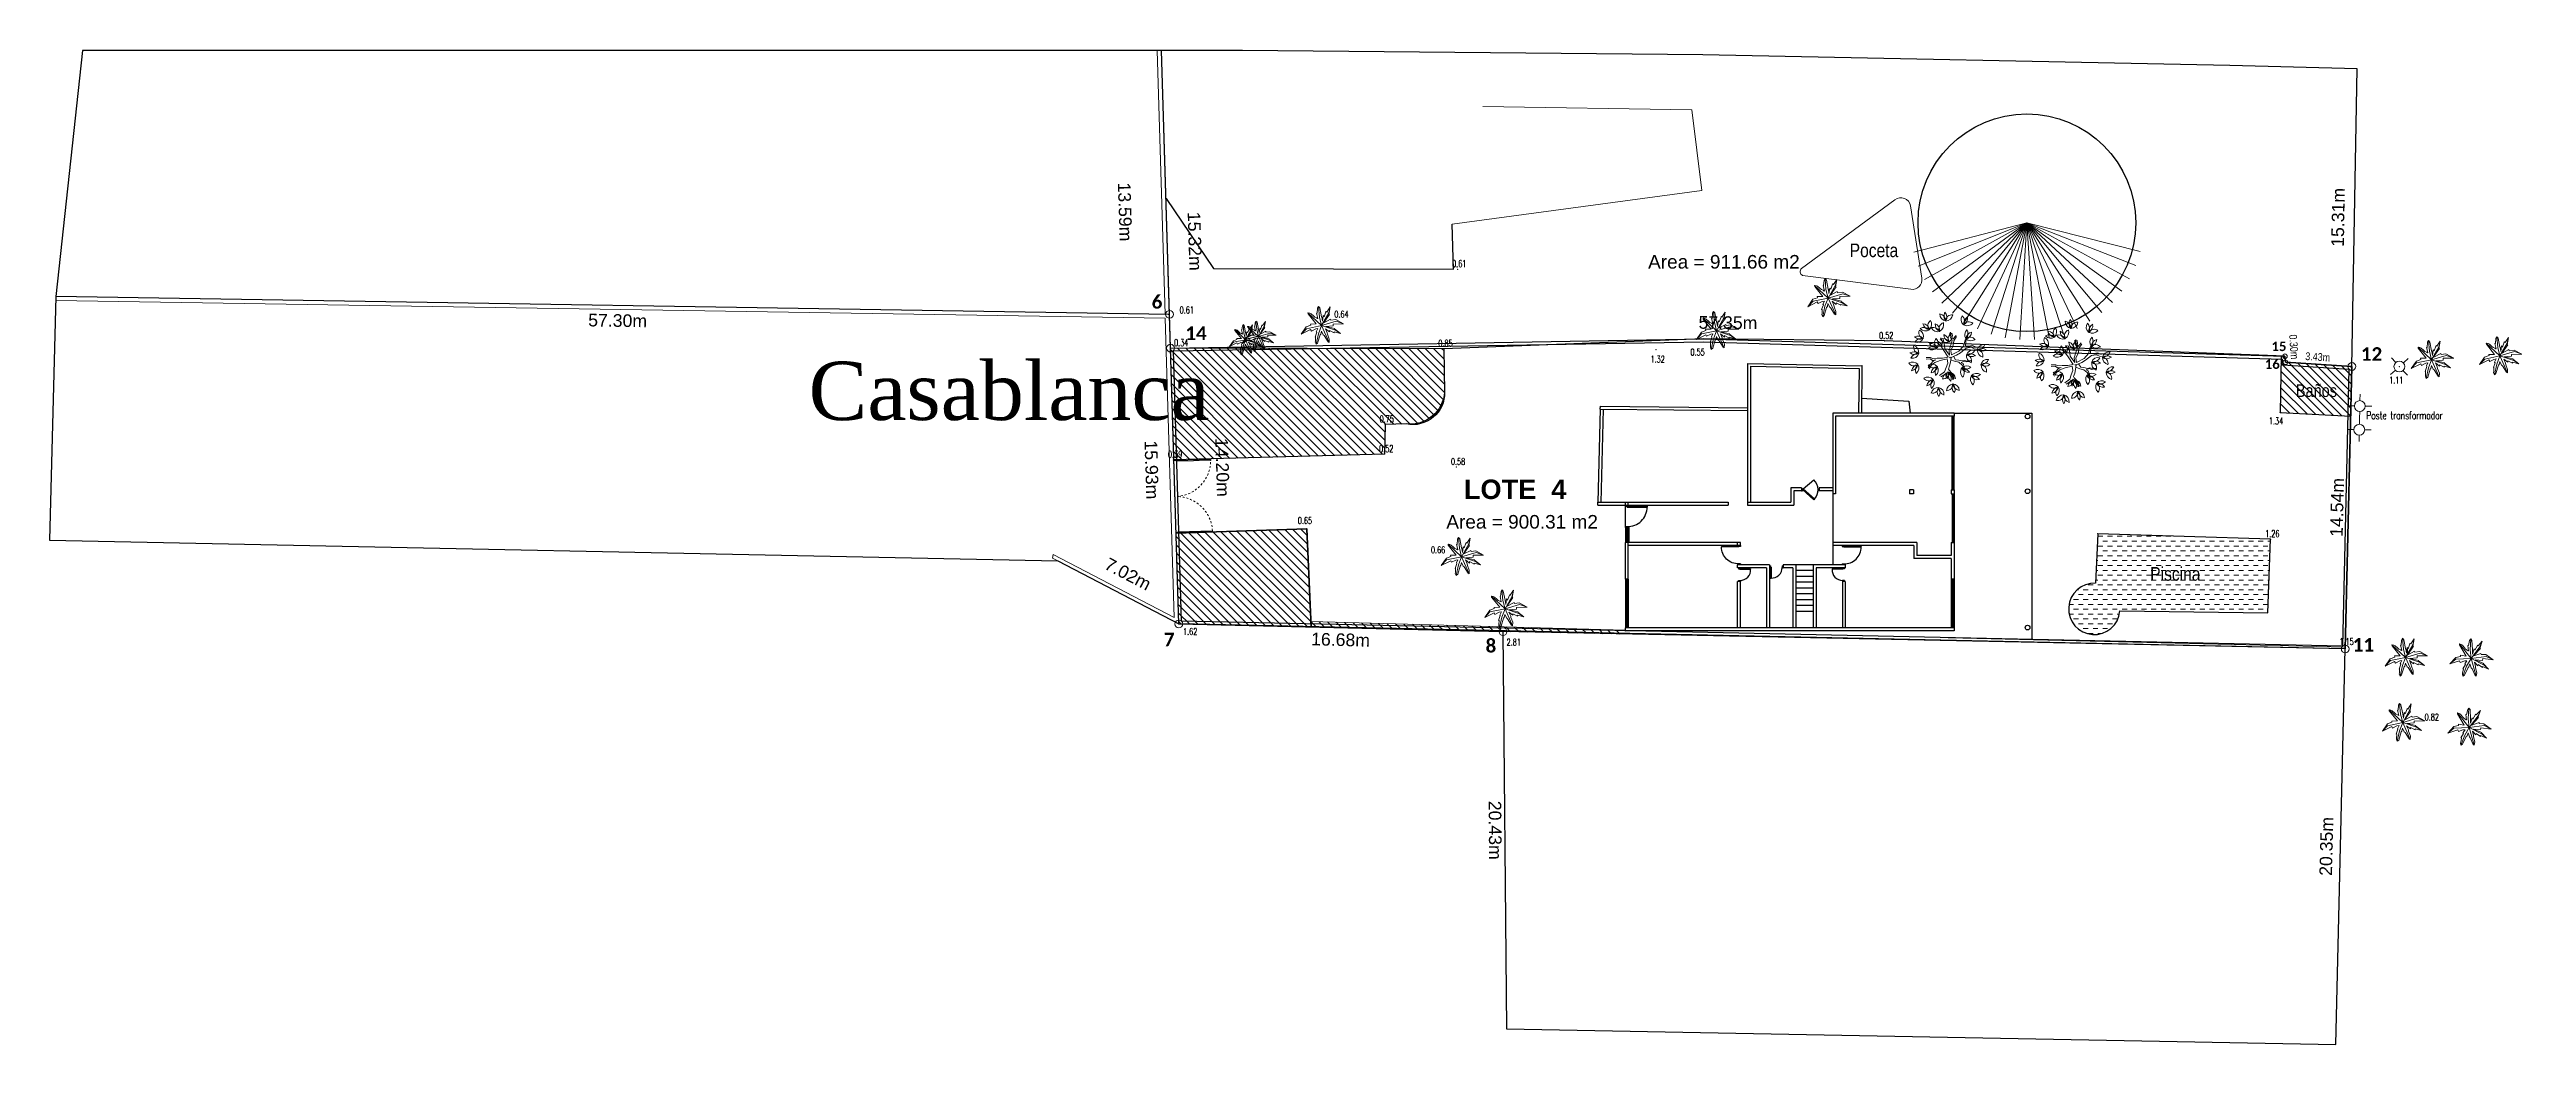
# Model space of a CAD drawing. Header units: millimetres. Extents: x 2366 to 2652, y 1504 to 1714.
# Drawn here: x 2366.4 to 2493.8, y 1662.6 to 1713.8 of the extents above; entities that cross this region are included whole.
import ezdxf
from ezdxf.enums import TextEntityAlignment as Align

# ---------------------------------------------------------------- set-up
doc = ezdxf.new("R2010")
doc.units = ezdxf.units.MM
doc.header["$LTSCALE"] = 0.02
doc.linetypes.add('DOTW3', pattern=[0.0625, 0, -0.0625])
doc.linetypes.add('HIDDEN', pattern=[0.375, 0.25, -0.125])
for name, color, linetype in [('5-PRO', 3, 'DOTW3'), ('5-PYV', 4, 'Continuous'), ('A_MURO', 5, 'Continuous'), ('A_PISO', 33, 'Continuous'), ('A_VENTANAS', 6, 'Continuous'), ('AMB', 4, 'Continuous')]:
    doc.layers.add(name, color=color, linetype=linetype)
for name, color, linetype, lineweight in [('ANDEN', 7, 'Continuous', 20), ('ARBOL', 94, 'Continuous', 15), ('DIVISION', 10, 'Continuous', 30), ('FOR', 7, 'Continuous', 13), ('HATCH', 8, 'Continuous', 5), ('LOCALIZACION', 7, 'Continuous', 9), ('MOJON', 160, 'Continuous', 13), ('MURO', 7, 'Continuous', 13), ('NIVEL', 26, 'Continuous', 15), ('PARAMENTO', 7, 'Continuous', 30), ('PUERTA', 30, 'Continuous', 5), ('SP', 134, 'Continuous', 9), ('TEX-LIN', 7, 'Continuous', 13), ('TEXTO', 7, 'Continuous', 13), ('WB_FOLLAJE', 94, 'Continuous', 9), ('WB_GUIA', 94, 'Continuous', 9), ('WB_TALLO', 42, 'Continuous', 9)]:
    doc.layers.add(name, color=color, linetype=linetype, lineweight=lineweight)
doc.styles.add('AN', font='ARIALN.TTF')
doc.styles.add('ARIAL', font='arial.ttf')
doc.styles.add('logo2', font='swissbo.ttf')
doc.styles.add('PR', font='panroman.ttf', dxfattribs={"width": 1.05})
doc.styles.add('S', font='SIMPLEX.shx', dxfattribs={"width": 0.7})
doc.styles.add('TNR', font='times.ttf')
doc.dimstyles.new('LIN', dxfattribs={"dimtxt": 0.65, "dimasz": 0.18, "dimexe": 0.18, "dimexo": 0.0625, "dimgap": 0.09, "dimtad": 0, "dimzin": 0, "dimdsep": 46, "dimtxsty": 'ARIAL', "dimcen": 0.09, "dimse1": 1, "dimse2": 1, "dimsd1": 1, "dimsd2": 1, "dimclrt": 7, "dimaunit": 1, "dimadec": 0, "dimazin": 0, "dimtfac": 1, "dimtofl": 0, "dimtmove": 0, "dimatfit": 3, "dimfxl": 1, "dimtolj": 1, "dimtzin": 0, "dimarcsym": 0})
pattern_1 = [(315, (2427.7304, 1713.72097), (0.212132, 0.212132), [])]

msp = doc.modelspace()

# ---------------------------------------------------------------- texts
at = {"layer": 'LOCALIZACION', "style": 'TNR'}
msp.add_text('Casablanca', height=3, dxfattribs=at).set_placement((2415.718, 1694.707), align=Align.CENTER)
at = {"layer": 'MOJON', "attachment_point": 1, "style": 'PR'}
for s, insert, char_height, width in [('{\\fCalibri|b1|i0|c0|p34;6}', (2423.055, 1701.135), 0.7, 1.61167), ('{\\fCalibri|b1|i0|c0|p34;14}', (2424.785, 1699.517), 0.7, 1.61167), ('{\\fCalibri|b1|i0|c0|p34;15}', (2480.664, 1698.74), 0.49, 1.12817), ('{\\fCalibri|b1|i0|c0|p34;16}', (2480.322, 1697.825), 0.49, 1.12817), ('{\\fCalibri|b1|i0|c0|p34;12}', (2485.264, 1698.45), 0.7, 1.61167), ('{\\fCalibri|b1|i0|c0|p34;7}', (2423.681, 1683.763), 0.7, 1.61167), ('{\\fCalibri|b1|i0|c0|p34;8}', (2440.23, 1683.445), 0.7, 1.61167), ('{\\fCalibri|b1|i0|c0|p34;11}', (2484.841, 1683.489), 0.7, 1.61167)]:
    msp.add_mtext(s, dxfattribs=dict(at, insert=insert, char_height=char_height, width=width))
at = {"layer": 'NIVEL', "style": 'S', "width": 0.7}
for s, p in [('0.61', (2438.876, 1702.57, 0.61)), ('0.61', (2424.859, 1700.189, 0.61)), ('0.64', (2432.82, 1699.974, 0.64)), ('0.34', (2424.573, 1698.511, 0.34)), ('0.85', (2438.17, 1698.48, 0.85)), ('0.52', (2460.843, 1698.879, 0.52)), ('1.32', (2449.083, 1697.657, 1.32)), ('0.55', (2451.139, 1698.024, 0.55)), ('1.11', (2487.082, 1696.579, 1.11)), ('0.75', (2435.145, 1694.586, 0.75)), ('1.34', (2480.895, 1694.483, 1.34)), ('0.39', (2424.26, 1692.761, 0.39)), ('0.52', (2435.121, 1693.055, 0.52)), ('0.58', (2438.813, 1692.395, 0.58)), ('0.58', (2438.813, 1692.395, 0.58)), ('0.65', (2430.939, 1689.357, 0.58)), ('1.26', (2480.705, 1688.681, 1.26)), ('0.66', (2437.788, 1687.848, 0.66)), ('1.62', (2425.035, 1683.65, 1.62)), ('2.81', (2441.68, 1683.099, 2.81)), ('1.15', (2484.526, 1683.132, 1.15)), ('1', (2487.646, 1682.593, 1)), ('0.82', (2488.911, 1679.247, 0.82))]:
    msp.add_text(s, height=0.35, dxfattribs=at).set_placement(p, align=Align.CENTER)
at = {"layer": 'SP', "color": 7, "style": 'S', "width": 0.7}
msp.add_text('Poste transformador', height=0.4, dxfattribs=at).set_placement((2485.545, 1694.743))
at = {"layer": 'TEX-LIN', "char_height": 0.7, "width": 8.03522, "attachment_point": 1, "style": 'ARIAL'}
for s, insert in [('Area = 911.66 m2', (2448.592, 1703.194)), ('Area = 900.31 m2', (2438.211, 1689.818))]:
    msp.add_mtext(s, dxfattribs=dict(at, insert=insert))
at = {"layer": 'TEX-LIN', "color": 7, "insert": (2481.814, 1698.468), "char_height": 0.4, "attachment_point": 5, "rotation": 274.34892, "style": 'AN'}
msp.add_mtext('\\A1;0.30m', dxfattribs=at)
at = {"layer": 'TEXTO', "style": 'AN'}
for s, height, p in [('Poceta', 0.7, (2460.212, 1703.085)), ('Baños', 0.65, (2482.974, 1695.889)), ('Piscina', 0.7, (2475.716, 1686.439))]:
    msp.add_text(s, height=height, dxfattribs=at).set_placement(p, align=Align.CENTER)
at = {"layer": 'TEXTO', "lineweight": 30, "style": 'logo2'}
msp.add_text('LOTE  4', height=1, dxfattribs=at).set_placement((2441.753, 1690.641), align=Align.CENTER)

# ---------------------------------------------------------------- blocks, each defined once
blk = doc.blocks.new('2D-ar10')
at = {"layer": 'WB_FOLLAJE'}
for centre, radius, start, end in [((-1.34, 0.97), 0.394, 41.6033, 115.9693), ((-1.23, 1.53), 0.35, 215.9414, 301.6312), ((-0.97, 1.62), 0.394, 188.9177, 260.228), ((-1.43, 1.17), 0.394, 8.9177, 80.228), ((-0.8, 1.43), 0.313, 120.5695, 219.6021), ((-1.31, 1.52), 0.394, 312.9028, 27.2688), ((-0.68, 1.42), 0.394, 34.0661, 108.4321), ((-0.49, 1.97), 0.35, 208.4041, 294.094), ((-0.23, 2.02), 0.394, 181.3805, 252.6908), ((-0.75, 1.64), 0.394, 1.3805, 72.6908), ((-0.09, 1.81), 0.313, 113.0323, 212.0649), ((-0.58, 1.97), 0.394, 305.3656, 19.7316), ((0.23, 2.11), 0.35, 176.5603, 262.2501), ((-0.21, 1.75), 0.394, 2.2222, 76.5882), ((0.48, 2.02), 0.394, 149.5366, 220.847), ((-0.15, 1.96), 0.394, 329.5366, 40.847), ((0.5, 1.76), 0.313, 81.1885, 180.221), ((0.16, 2.16), 0.394, 273.5218, 347.8878), ((0.66, 1.66), 0.35, 161.7065, 247.3963), ((0.14, 1.43), 0.394, 347.3684, 61.7344), ((0.88, 1.51), 0.394, 134.6828, 205.9932), ((0.25, 1.62), 0.394, 314.6828, 25.9932), ((0.83, 1.26), 0.313, 66.3347, 165.3672), ((0.61, 1.73), 0.394, 258.668, 333.0339), ((1.38, 1.75), 0.35, 134.6938, 220.3837), ((0.81, 1.78), 0.394, 320.3558, 34.7218), ((0.99, 1.9), 0.394, 287.6702, 358.9805), ((1.5, 1.52), 0.394, 107.6702, 178.9805), ((1.34, 1.32), 0.313, 39.322, 138.3546), ((1.35, 1.83), 0.394, 231.6553, 306.0213), ((-1.67, 0.52), 0.394, 57.8904, 129.2008), ((-1.71, 1.16), 0.394, 237.8904, 309.2008), ((-1.81, 0.91), 0.35, 264.9141, 350.6039), ((-1.46, 0.46), 0.394, 90.576, 164.942), ((-1.45, 1.17), 0.313, 169.5422, 268.5748), ((-1.85, 0.84), 0.394, 1.8755, 76.2415), ((-1.4, 0.07), 0.313, 169.5422, 268.5748), ((-1.8, -0.26), 0.394, 1.8755, 76.2415), ((-1, -0.24), 0.394, 57.8904, 129.2008), ((-1.04, 0.4), 0.394, 237.8904, 309.2008), ((-1.14, 0.16), 0.35, 264.9141, 350.6039), ((-0.79, -0.3), 0.394, 90.576, 164.942), ((-0.79, 0.41), 0.313, 169.5422, 268.5748), ((-1.19, 0.09), 0.394, 1.8755, 76.2415), ((-0.18, 1.16), 0.35, 190.5875, 276.2773), ((-0.52, 0.7), 0.394, 16.2494, 90.6154), ((0.09, 1.13), 0.394, 163.5638, 234.8741), ((-0.52, 0.92), 0.394, 343.5638, 54.8741), ((0.16, 0.88), 0.313, 95.2156, 194.2482), ((-0.26, 1.18), 0.394, 287.5489, 1.9149), ((0.62, 0.95), 0.35, 164.7806, 250.4705), ((0.11, 0.69), 0.394, 350.4426, 64.8086), ((0.85, 0.82), 0.394, 137.757, 209.0673), ((0.21, 0.89), 0.394, 317.757, 29.0673), ((0.81, 0.56), 0.313, 69.4088, 168.4414), ((0.56, 1.01), 0.394, 261.7421, 336.1081), ((1.6, 0.11), 0.35, 88.7871, 174.4769), ((1.22, 0.54), 0.394, 274.449, 348.815), ((1.52, -0.14), 0.394, 61.7634, 133.0738), ((1.43, 0.49), 0.394, 241.7634, 313.0738), ((1.26, -0.17), 0.313, 353.4153, 92.4478), ((1.64, 0.19), 0.394, 185.7485, 260.1145), ((1.99, 0.81), 0.35, 102.9472, 188.637), ((1.52, 1.13), 0.394, 288.6091, 2.9751), ((1.98, 0.54), 0.394, 75.9235, 147.2339), ((1.74, 1.14), 0.394, 255.9235, 327.2339), ((1.74, 0.46), 0.313, 7.5754, 106.6079), ((2.02, 0.89), 0.394, 199.9086, 274.2746), ((-1.75, -1.03), 0.394, 46.8949, 121.2609), ((-1.69, -0.52), 0.313, 214.5616, 313.5941), ((-1.62, -0.58), 0.394, 57.8904, 129.2008), ((-1.65, 0.06), 0.394, 237.8904, 309.2008), ((-1.75, -0.19), 0.35, 264.9141, 350.6039), ((-1.4, -0.64), 0.394, 90.576, 164.942), ((-1.39, -1.13), 0.394, 102.9097, 174.2201), ((-1.87, -0.7), 0.394, 282.9097, 354.2201), ((-1.19, -1.02), 0.394, 135.5953, 209.9613), ((-1.76, -0.95), 0.35, 309.9334, 35.6232), ((-1.03, -1.43), 0.394, 57.0765, 131.4425), ((-1.07, -0.92), 0.313, 224.7432, 323.7757), ((-1.21, -1.13), 0.394, 293.0913, 4.4017), ((-0.66, -1.46), 0.394, 113.0913, 184.4017), ((-0.77, -0.86), 0.394, 57.2412, 131.6072), ((-0.81, -0.34), 0.313, 224.9079, 323.9405), ((-0.49, -1.32), 0.394, 145.7769, 220.1429), ((-1.06, -1.35), 0.35, 320.115, 45.8048), ((-0.95, -0.56), 0.394, 293.256, 4.5664), ((-0.4, -0.89), 0.394, 113.256, 184.5664), ((-0.23, -0.74), 0.394, 145.9416, 220.3076), ((-0.8, -0.78), 0.35, 320.2797, 45.9696), ((-0.23, -0.88), 0.313, 274.0124, 13.045), ((0.19, -1.18), 0.394, 106.3457, 180.7117), ((0.45, -0.93), 0.394, 162.3605, 233.6709), ((0.11, -1.16), 0.35, 9.3842, 95.0741), ((-0.16, -1.12), 0.394, 342.3605, 53.6709), ((0.46, -0.7), 0.394, 195.0461, 269.4121), ((0.97, -0.78), 0.394, 129.7613, 204.1273), ((0.47, -0.66), 0.313, 297.4281, 36.4606), ((0.89, -0.78), 0.35, 32.7999, 118.4897), ((1.11, -0.43), 0.394, 185.7762, 257.0866), ((0.63, -0.86), 0.394, 5.7762, 77.0866), ((1.03, -0.23), 0.394, 218.4618, 292.8278), ((1.59, -0.93), 0.394, 136.8949, 211.2609), ((1.07, -0.88), 0.313, 304.5616, 43.5941), ((1.5, -0.95), 0.35, 39.9334, 125.6232), ((1.26, -1.06), 0.394, 12.9097, 84.2201), ((1.68, -0.58), 0.394, 192.9097, 264.2201), ((1.58, -0.38), 0.394, 225.5953, 299.9613), ((-0.13, -1.53), 0.313, 278.012, 17.0446), ((0.31, -1.81), 0.394, 110.3453, 184.7113), ((0.55, -1.53), 0.394, 166.3601, 237.6705), ((0.22, -1.79), 0.35, 13.3838, 99.0737), ((-0.04, -1.77), 0.394, 346.3601, 57.6705), ((0.54, -1.31), 0.394, 199.0457, 273.4117), ((1.21, -1.63), 0.394, 136.8949, 211.2609), ((0.69, -1.57), 0.313, 304.5616, 43.5941), ((1.12, -1.64), 0.35, 39.9334, 125.6232), ((0.88, -1.75), 0.394, 12.9097, 84.2201), ((1.3, -1.27), 0.394, 192.9097, 264.2201), ((1.2, -1.07), 0.394, 225.5953, 299.9613)]:
    blk.add_arc(centre, radius, start, end, dxfattribs=at)
at = {"layer": 'WB_GUIA'}
for p, q in [((-0.03, 0), (0.02, 0)), ((0, 0.02), (0, -0.03))]:
    blk.add_line(p, q, dxfattribs=at)
at = {"layer": 'WB_TALLO', "color": 42}
for p, q in [((-1.19, 0.37), (-0.97, 0.42)), ((-0.97, 0.35), (-1.18, 0.29)), ((-0.8, 0.64), (-0.97, 0.76)), ((-0.97, 0.42), (-0.75, 0.44)), ((-0.75, 0.34), (-0.97, 0.35)), ((-0.74, 0.67), (-0.91, 0.83)), ((-0.77, 0.49), (-0.8, 0.64)), ((-0.62, 0.39), (-0.77, 0.49)), ((-0.75, 0.44), (-0.62, 0.39)), ((-0.48, 0.23), (-0.75, 0.34)), ((-0.7, 0.56), (-0.74, 0.67)), ((-0.52, 0.42), (-0.7, 0.56)), ((-0.31, 0.23), (-0.52, 0.42)), ((-0.16, 0.05), (-0.48, 0.23)), ((-0.06, 0.08), (-0.31, 0.23)), ((-0.16, 0.05), (-0.28, -0.14)), ((-0.06, 0.08), (0.01, 0.54)), ((0.01, 0.54), (0.04, 0.69)), ((0.04, 0.89), (0.02, 1.01)), ((0.04, 0.69), (0.04, 0.89)), ((0.06, 0.1), (0.11, 0.5)), ((0.06, 0.1), (0.21, 0.29)), ((0.13, 0.89), (0.09, 1.06)), ((0.11, 0.74), (0.13, 0.89)), ((0.11, 0.74), (0.28, 0.88)), ((0.11, 0.5), (0.28, 0.74)), ((0.14, 0.04), (0.26, 0.22)), ((0.14, 0.04), (0.56, -0.07)), ((0.21, 0.29), (0.51, 0.47)), ((0.26, 0.22), (0.55, 0.35)), ((0.28, 0.88), (0.33, 1.06)), ((0.28, 0.74), (0.38, 0.93)), ((0.51, 0.47), (0.67, 0.56)), ((0.55, 0.35), (0.72, 0.5)), ((0.67, 0.56), (0.72, 0.78)), ((0.72, 0.78), (0.85, 0.94)), ((0.72, 0.5), (0.97, 0.56)), ((0.75, 0.59), (0.8, 0.81)), ((0.75, 0.59), (0.99, 0.62)), ((0.8, 0.81), (0.9, 0.93)), ((0.9, -0.04), (1.17, 0.13)), ((0.99, -0.09), (1.17, 0.07)), ((1.17, 0.13), (1.32, 0.2)), ((1.17, 0.07), (1.39, 0.15)), ((-0.7, -0.36), (-1.02, -0.32)), ((-1.02, -0.42), (-0.79, -0.46)), ((-0.8, -0.56), (-0.85, -0.71)), ((-0.67, -0.46), (-0.8, -0.56)), ((-0.8, -0.74), (-0.75, -0.56)), ((-0.79, -0.46), (-0.67, -0.46)), ((-0.75, -0.56), (-0.58, -0.47)), ((-0.5, -0.25), (-0.7, -0.36)), ((-0.57, -0.83), (-0.67, -0.93)), ((-0.5, -0.83), (-0.63, -0.96)), ((-0.58, -0.47), (-0.53, -0.64)), ((-0.53, -0.64), (-0.57, -0.83)), ((-0.28, -0.14), (-0.5, -0.25)), ((-0.48, -0.64), (-0.5, -0.83)), ((-0.47, -0.39), (-0.48, -0.46)), ((-0.48, -0.46), (-0.48, -0.64)), ((-0.31, -0.31), (-0.47, -0.39)), ((-0.15, -0.2), (-0.31, -0.31)), ((0.04, -0.04), (-0.15, -0.2)), ((-0.05, -0.12), (0.04, -0.31)), ((0.04, -0.04), (0.33, -0.14)), ((0.04, -0.31), (0.16, -0.49)), ((0.16, -0.86), (0.11, -1.01)), ((0.17, -0.08), (0.13, -0.29)), ((0.13, -0.29), (0.24, -0.41)), ((0.16, -0.49), (0.19, -0.71)), ((0.19, -0.71), (0.16, -0.86)), ((0.16, -1.03), (0.21, -0.86)), ((0.21, -0.86), (0.29, -0.68)), ((0.24, -0.41), (0.34, -0.56)), ((0.29, -0.68), (0.24, -0.58)), ((0.24, -0.58), (0.41, -0.63)), ((0.33, -0.14), (0.56, -0.19)), ((0.34, -0.56), (0.45, -0.63)), ((0.41, -0.63), (0.48, -0.76)), ((0.45, -0.63), (0.53, -0.74)), ((0.48, -0.76), (0.65, -0.86)), ((0.53, -0.74), (0.68, -0.85)), ((0.56, -0.07), (0.9, -0.04)), ((0.56, -0.19), (0.94, -0.22)), ((0.94, -0.22), (1.16, -0.36)), ((1, -0.12), (1.09, -0.22)), ((1.09, -0.22), (1.27, -0.34)), ((1.16, -0.36), (1.22, -0.52)), ((1.22, -0.52), (1.29, -0.61)), ((1.27, -0.34), (1.34, -0.52))]:
    blk.add_line(p, q, dxfattribs=at)
blk = doc.blocks.new('PLUZ')
at = {"layer": 'SP'}
for p, q in [((-0.3, 0), (-0.61, 0)), ((0, 0.3), (0, 0.61)), ((0.3, 0), (0.61, 0)), ((0, -0.3), (0, -0.61))]:
    blk.add_line(p, q, dxfattribs=at)
blk.add_circle((0, 0), 0.279, dxfattribs=at)
blk = doc.blocks.new('PALMA')
at = {"layer": 'ARBOL'}
for p, q in [((-1.53, 0.54), (-0.89, 0.69)), ((-0.97, 0.58), (-1.53, 0.54)), ((-0.79, 0.33), (-1.53, 0.54)), ((0, 0), (-0.97, 0.58)), ((-0.89, 0.69), (-0.57, 0.55)), ((-0.82, 0.2), (-0.79, 0.33)), ((-0.49, 0.11), (-0.82, 0.2)), ((-0.59, -0.07), (-0.35, 0.02)), ((0, 0), (-0.58, -0.28)), ((-0.57, 0.55), (-0.52, 0.63)), ((-0.52, 0.63), (-0.21, 0.35)), ((-0.35, 0.02), (-0.49, 0.11)), ((0, 0), (-0.43, -1.29)), ((-0.21, 0.35), (-0.15, 1.3)), ((-0.15, 1.3), (-0.11, 1.36)), ((0, 0), (-0.11, 1.36)), ((-0.11, 1.36), (-0.03, 1.26)), ((-0.03, 1.26), (0.01, 1.16)), ((0, 0), (0.3, 0.57)), ((0, 0), (1.02, 0.34)), ((0, 0), (1, -0.49)), ((0, 0), (0.52, -0.94)), ((0.01, 1.16), (0.04, 0.92)), ((0.04, 0.92), (0.05, 0.79)), ((0.05, 0.79), (0.11, 0.67)), ((0.11, 0.67), (0.13, 0.58)), ((0.13, 0.58), (0.15, 0.58)), ((0.15, 0.58), (0.34, 0.92)), ((0.44, 0.46), (0.26, 0.2)), ((0.26, 0.2), (0.58, 0.46)), ((0.28, 0.06), (0.26, 0.04)), ((0.26, 0.04), (0.81, -0.1)), ((0.98, 0.22), (0.28, 0.06)), ((0.3, 0.57), (0.78, 1.2)), ((0.34, 0.92), (0.37, 0.9)), ((0.37, 0.9), (0.65, 1.15)), ((0.79, 1.05), (0.44, 0.48)), ((0.44, 0.48), (0.44, 0.46)), ((0.58, 0.35), (0.92, 0.53)), ((0.58, 0.46), (0.58, 0.35)), ((0.65, 1.15), (0.78, 1.2)), ((0.78, 1.2), (0.79, 1.05)), ((0.92, 0.53), (0.95, 0.54)), ((0.95, 0.48), (1.39, 0.58)), ((1.39, 0.58), (0.95, 0.25)), ((0.95, 0.54), (0.95, 0.48)), ((0.95, 0.25), (0.98, 0.22)), ((1.02, 0.34), (1.39, 0.58)), ((-0.58, -0.28), (-1.23, -0.74)), ((-1.23, -0.74), (-1.16, -0.58)), ((-1.08, -0.75), (-1.23, -0.74)), ((-1.16, -0.58), (-1.11, -0.54)), ((-1.11, -0.54), (-0.91, -0.34)), ((-0.55, -0.43), (-1.08, -0.75)), ((-0.93, -0.3), (-0.59, -0.13)), ((-0.9, -0.31), (-0.93, -0.3)), ((-0.91, -0.34), (-0.9, -0.31)), ((-0.59, -0.13), (-0.59, -0.07)), ((-0.47, -0.42), (-0.55, -0.43)), ((-0.29, -0.29), (-0.47, -0.42)), ((-0.46, -1.2), (-0.36, -0.67)), ((-0.43, -1.29), (-0.46, -1.2)), ((-0.25, -1.11), (-0.43, -1.29)), ((-0.37, -0.58), (-0.29, -0.29)), ((-0.36, -0.67), (-0.37, -0.58)), ((-0.12, -0.76), (-0.25, -1.11)), ((-0.05, -0.67), (-0.12, -0.76)), ((0.05, -0.36), (-0.05, -0.67)), ((0.11, -0.73), (0.05, -0.36)), ((0.18, -0.65), (0.11, -0.73)), ((0.61, -0.59), (0.18, -0.26)), ((0.18, -0.26), (0.57, -0.82)), ((0.32, -1.02), (0.18, -0.65)), ((0.36, -0.96), (0.32, -1.02)), ((0.63, -1.37), (0.36, -0.96)), ((0.52, -0.94), (0.63, -1.37)), ((0.57, -0.82), (0.53, -0.82)), ((0.53, -0.82), (0.63, -1.37)), ((0.7, -0.49), (0.61, -0.59)), ((1.28, -1), (0.7, -0.49)), ((0.81, -0.1), (0.77, -0.18)), ((0.77, -0.18), (1.06, -0.38)), ((1, -0.49), (1.28, -1)), ((1.06, -0.38), (1.28, -1))]:
    blk.add_line(p, q, dxfattribs=at)
blk = doc.blocks.new('*D6')
at = {"layer": 'Defpoints', "color": 0}
for p in [(2366.67, 1701.06), (2423.97, 1700.14), (2423.96, 1699.36)]:
    blk.add_point(p, dxfattribs=at)
at = {"layer": 'TEX-LIN', "color": 7, "insert": (2395.58, 1699.82), "char_height": 0.65, "attachment_point": 5, "rotation": 359.0827, "style": 'ARIAL'}
blk.add_mtext('\\A1;57.30m', dxfattribs=at)
blk = doc.blocks.new('*D7')
at = {"layer": 'Defpoints', "color": 0}
for p in [(2423.56, 1713.72), (2421.84, 1700.08), (2423.97, 1700.14)]:
    blk.add_point(p, dxfattribs=at)
at = {"layer": 'TEX-LIN', "color": 7, "insert": (2421.68, 1705.41), "char_height": 0.65, "attachment_point": 5, "rotation": 271.7169, "style": 'ARIAL'}
blk.add_mtext('\\A1;13.59m', dxfattribs=at)
blk = doc.blocks.new('*D8')
at = {"layer": 'Defpoints', "color": 0}
for p in [(2418.23, 1687.46), (2424.94, 1685.16), (2424.45, 1684.21)]:
    blk.add_point(p, dxfattribs=at)
at = {"layer": 'TEX-LIN', "color": 7, "insert": (2421.83, 1686.78), "char_height": 0.65, "attachment_point": 5, "rotation": 332.4202, "style": 'ARIAL'}
blk.add_mtext('\\A1;7.02m', dxfattribs=at)
blk = doc.blocks.new('*D9')
at = {"layer": 'Defpoints', "color": 0}
for p in [(2424.45, 1684.21), (2441.13, 1683.82), (2441.11, 1683.2)]:
    blk.add_point(p, dxfattribs=at)
at = {"layer": 'TEX-LIN', "color": 7, "insert": (2432.77, 1683.4), "char_height": 0.65, "attachment_point": 5, "rotation": 358.65, "style": 'ARIAL'}
blk.add_mtext('\\A1;16.68m', dxfattribs=at)
blk = doc.blocks.new('*D10')
at = {"layer": 'Defpoints', "color": 0}
for p in [(2441.13, 1683.82), (2440.81, 1663.38), (2441.31, 1663.39)]:
    blk.add_point(p, dxfattribs=at)
at = {"layer": 'TEX-LIN', "color": 7, "insert": (2440.72, 1673.6), "char_height": 0.65, "attachment_point": 5, "rotation": 270.5216, "style": 'ARIAL'}
blk.add_mtext('\\A1;20.43m', dxfattribs=at)
blk = doc.blocks.new('*D11')
at = {"layer": 'Defpoints', "color": 0}
for p in [(2483.73, 1682.94), (2484.46, 1682.93), (2483.98, 1662.58)]:
    blk.add_point(p, dxfattribs=at)
at = {"layer": 'TEX-LIN', "color": 7, "insert": (2483.49, 1672.77), "char_height": 0.65, "attachment_point": 5, "rotation": 88.6559, "style": 'ARIAL'}
blk.add_mtext('\\A1;20.35m', dxfattribs=at)
blk = doc.blocks.new('*D12')
at = {"layer": 'Defpoints', "color": 0}
for p in [(2484.21, 1697.47), (2484.8, 1697.46), (2484.46, 1682.93)]:
    blk.add_point(p, dxfattribs=at)
at = {"layer": 'TEX-LIN', "color": 7, "insert": (2484.04, 1690.21), "char_height": 0.65, "attachment_point": 5, "rotation": 88.6559, "style": 'ARIAL'}
blk.add_mtext('\\A1;14.54m', dxfattribs=at)
blk = doc.blocks.new('*D13')
at = {"layer": 'Defpoints', "color": 0}
for p in [(2481.38, 1697.68), (2484.8, 1697.46), (2484.82, 1697.84)]:
    blk.add_point(p, dxfattribs=at)
at = {"layer": 'TEX-LIN', "color": 7, "insert": (2483.04, 1697.95), "char_height": 0.4, "attachment_point": 5, "rotation": 356.3124, "style": 'AN'}
blk.add_mtext('\\A1;3.43m', dxfattribs=at)
blk = doc.blocks.new('*D14')
at = {"layer": 'Defpoints', "color": 0}
for p in [(2481.37, 1699.5), (2424.02, 1698.4), (2481.35, 1697.98)]:
    blk.add_point(p, dxfattribs=at)
at = {"layer": 'TEX-LIN', "color": 7, "insert": (2452.7, 1699.71), "char_height": 0.65, "attachment_point": 5, "rotation": 359.5774, "style": 'ARIAL'}
blk.add_mtext('\\A1;57.35m', dxfattribs=at)
blk = doc.blocks.new('*D15')
at = {"layer": 'Defpoints', "color": 0}
for p in [(2424.02, 1698.4), (2426.51, 1698.48), (2424.45, 1684.21)]:
    blk.add_point(p, dxfattribs=at)
at = {"layer": 'TEX-LIN', "color": 7, "insert": (2426.69, 1692.27), "char_height": 0.65, "attachment_point": 5, "rotation": 271.7169, "style": 'ARIAL'}
blk.add_mtext('\\A1;14.20m', dxfattribs=at)
blk = doc.blocks.new('*D16')
at = {"layer": 'Defpoints', "color": 0}
for p in [(2423.56, 1713.72), (2424.97, 1713.76), (2424.02, 1698.4)]:
    blk.add_point(p, dxfattribs=at)
at = {"layer": 'TEX-LIN', "color": 7, "insert": (2425.27, 1703.9), "char_height": 0.65, "attachment_point": 5, "rotation": 271.7169, "style": 'ARIAL'}
blk.add_mtext('\\A1;15.32m', dxfattribs=at)
blk = doc.blocks.new('*D5')
at = {"layer": 'Defpoints', "color": 0}
for p in [(2485.07, 1712.77), (2483.95, 1697.47), (2484.8, 1697.46)]:
    blk.add_point(p, dxfattribs=at)
at = {"layer": 'TEX-LIN', "color": 7, "insert": (2484.09, 1705.13), "char_height": 0.65, "attachment_point": 5, "rotation": 88.9676, "style": 'ARIAL'}
blk.add_mtext('\\A1;15.31m', dxfattribs=at)
blk = doc.blocks.new('PUERTA2')
at = {"layer": 'PUERTA'}
for p, q in [((0.02, 0.05), (0.02, 0.999)), ((0.02, 0.999), (0.04, 0.999)), ((0.04, 0.05), (0.04, 0.999)), ((1.993, 0.999), (1.973, 0.999)), ((1.973, 0.05), (1.973, 0.999)), ((1.993, 0.05), (1.993, 0.999)), ((0, 0.1), (0, 0)), ((0.02, 0.1), (0, 0.1)), ((0.02, 0), (0, 0)), ((0.02, 0.1), (0.02, 0)), ((0.02, 0.05), (0.04, 0.05)), ((1.993, 0.05), (1.973, 0.05)), ((1.993, 0.1), (2.013, 0.1)), ((1.993, 0.1), (1.993, 0)), ((1.993, 0), (2.013, 0)), ((2.013, 0.1), (2.013, 0))]:
    blk.add_line(p, q, dxfattribs=at)
at = {"layer": 'PUERTA', "linetype": 'HIDDEN'}
for centre, start, end in [((0.011, 0.003), 2.71829, 88.31439), ((2.002, 0.003), 91.68561, 177.28171)]:
    blk.add_arc(centre, 0.997, start, end, dxfattribs=at)
blk = doc.blocks.new('*D17')
at = {"layer": 'Defpoints', "color": 0}
for p in [(2422.82, 1700.1), (2423.97, 1700.14), (2424.45, 1684.21)]:
    blk.add_point(p, dxfattribs=at)
at = {"layer": 'TEX-LIN', "color": 7, "insert": (2423.05, 1692.14), "char_height": 0.65, "attachment_point": 5, "rotation": 271.7169, "style": 'ARIAL'}
blk.add_mtext('\\A1;15.93m', dxfattribs=at)
blk = doc.blocks.new('P-gir-9')
at = {"layer": '5-PRO', "color": 7, "linetype": 'Continuous'}
blk.add_line((-0.11, 0.09), (-0.56, 0.63), dxfattribs=at)
blk.add_arc((-0.05, 0.16), 0.692, 46.9183, 137.0793, dxfattribs=at)
at = {"layer": '5-PYV'}
for p, q in [((-0.11, 0.09), (0.42, 0.67)), ((-0.11, 0.09), (-0.07, 0.05)), ((-0.07, 0.05), (0.46, 0.63)), ((0.42, 0.67), (0.46, 0.63))]:
    blk.add_line(p, q, dxfattribs=at)
for points in [[(0, 0.9), (0, 0.85), (-0.1, 0.85), (-0.1, 0.9)], [(0, 0), (0, 0.05), (-0.1, 0.05), (-0.1, 0)]]:
    blk.add_lwpolyline(points, dxfattribs=at)
blk = doc.blocks.new('P1d')
at = {"layer": 'AMB'}
for p, q in [((0, 0.15), (0.05, 0.15)), ((0, 0), (0.05, 0)), ((0.05, 0), (0.05, 0.15)), ((0.95, 0), (0.95, 0.15)), ((0.95, 0.15), (1, 0.15)), ((0.95, 0), (1, 0))]:
    blk.add_line(p, q, dxfattribs=at)
at = {"layer": 'AMB', "color": 6}
for p, q in [((0.05, 0.075), (0.05, 0.975)), ((0.05, 0.975), (0.08, 0.975)), ((0.08, 0.075), (0.05, 0.075)), ((0.08, 0.075), (0.08, 0.975))]:
    blk.add_line(p, q, dxfattribs=at)
at = {"layer": 'AMB', "color": 7}
blk.add_arc((0.08, 0.1045), 0.8705, 358.057956, 90, dxfattribs=at)
blk = doc.blocks.new('P07i')
at = {"layer": 'AMB'}
for p, q in [((-0.65, 0.15), (-0.7, 0.15)), ((-0.65, 0.05), (-0.7, 0.05)), ((-0.65, 0.05), (-0.65, 0.15)), ((-0.05, 0.05), (-0.05, 0.15)), ((0, 0.15), (-0.05, 0.15)), ((0, 0.05), (-0.05, 0.05))]:
    blk.add_line(p, q, dxfattribs=at)
at = {"layer": 'AMB', "color": 6}
for p, q in [((-0.08, 0.12), (-0.08, 0.68)), ((-0.05, 0.68), (-0.08, 0.68)), ((-0.08, 0.12), (-0.05, 0.12)), ((-0.05, 0.12), (-0.05, 0.68))]:
    blk.add_line(p, q, dxfattribs=at)
at = {"layer": 'AMB', "color": 7}
blk.add_arc((-0.12, 0.15), 0.53, 85.6594, 182.2945, dxfattribs=at)
blk = doc.blocks.new('P07d')
at = {"layer": 'AMB'}
for p, q in [((0, 0.15), (0.05, 0.15)), ((0, 0.05), (0.05, 0.05)), ((0.05, 0.05), (0.05, 0.15)), ((0.65, 0.15), (0.7, 0.15)), ((0.65, 0.05), (0.65, 0.15)), ((0.65, 0.05), (0.7, 0.05))]:
    blk.add_line(p, q, dxfattribs=at)
at = {"layer": 'AMB', "color": 6}
for p, q in [((0.05, 0.12), (0.05, 0.68)), ((0.05, 0.68), (0.08, 0.68)), ((0.08, 0.12), (0.05, 0.12)), ((0.08, 0.12), (0.08, 0.68))]:
    blk.add_line(p, q, dxfattribs=at)
at = {"layer": 'AMB', "color": 7}
blk.add_arc((0.12, 0.15), 0.53, 357.7055, 94.3406, dxfattribs=at)

# ---------------------------------------------------------------- dimensions: what is measured, and where the dimension line sits
at = {"layer": 'TEX-LIN'}
for base, p1, p2, angle, override, picture, middle in [((2421.843, 1700.075), (2423.564, 1713.721), (2423.971, 1700.139), 271.7169, {"dimpost": 'm'}, '*D7', (2421.683, 1705.406)), ((2424.974, 1713.763), (2424.023, 1698.404), (2423.564, 1713.721), 91.7169, {"dimpost": 'm'}, '*D16', (2425.27, 1703.9)), ((2423.959, 1699.361), (2366.674, 1701.056), (2423.971, 1700.139), 359.08272, {"dimpost": 'm'}, '*D6', (2395.578, 1699.815)), ((2426.509, 1698.479), (2424.449, 1684.213), (2424.023, 1698.404), 91.7169, {"dimpost": 'm'}, '*D15', (2426.695, 1692.274)), ((2484.823, 1697.837), (2481.377, 1697.679), (2484.798, 1697.459), 356.31241, {"dimtxt": 0.4, "dimpost": 'm', "dimtxsty": 'AN'}, '*D13', (2483.045, 1697.951))]:
    dim = msp.add_linear_dim(base=base, p1=p1, p2=p2, angle=angle, dimstyle='LIN', override=override, dxfattribs=at)
    dim.commit()
    dim.dimension.update_dxf_attribs({"geometry": picture, "text_midpoint": middle, "dimtype": 161})
for p1, p2, distance, picture, middle in [((2485.074, 1712.767), (2484.798, 1697.459), -0.85, '*D5', (2484.087, 1705.128)), ((2424.449, 1684.213), (2423.971, 1700.139), 1.156, '*D17', (2423.055, 1692.141)), ((2484.457, 1682.926), (2484.798, 1697.459), 0.584, '*D12', (2484.043, 1690.206)), ((2418.227, 1687.463), (2424.449, 1684.213), 1.067, '*D8', (2421.832, 1686.784)), ((2424.449, 1684.213), (2441.127, 1683.82), -0.618, '*D9', (2432.774, 1683.398)), ((2441.127, 1683.82), (2441.313, 1663.389), -0.502, '*D10', (2440.719, 1673.6)), ((2483.98, 1662.581), (2484.457, 1682.926), 0.731, '*D11', (2483.487, 1672.771))]:
    dim = msp.add_aligned_dim(p1=p1, p2=p2, distance=distance, dimstyle='LIN', override={"dimpost": 'm'}, dxfattribs=at)
    dim.commit()
    dim.dimension.update_dxf_attribs({"geometry": picture, "text_midpoint": middle})
dim = msp.add_aligned_dim(p1=(2424.023, 1698.404), p2=(2481.354, 1697.981), distance=1.518, text='57.35m', dimstyle='LIN', override={"dimpost": 'm'}, dxfattribs=at)
dim.commit()
dim.dimension.update_dxf_attribs({"geometry": '*D14', "text_midpoint": (2452.7, 1699.711)})

# ---------------------------------------------------------------- hatches: boundary and pattern name
at = {"layer": 'HATCH'}
h = msp.add_hatch(dxfattribs=at)
h.set_pattern_fill('_USER', color=256, scale=0.3, angle=357.50614, style=0, pattern_type=0)
h.set_pattern_definition(pattern_1)
h.paths.add_polyline_path([(2438.125, 1696.137), (2438.086, 1698.373), (2424.023, 1698.404), (2424.196, 1692.655), (2435.037, 1692.948), (2435.061, 1694.479), (2436.156, 1694.501, 0.4214916)])
h = msp.add_hatch(dxfattribs=at)
h.set_pattern_fill('_USER', color=256, scale=0.3, angle=357.50614, style=0, pattern_type=0)
h.set_pattern_definition(pattern_1)
h.paths.add_polyline_path([(2484.798, 1697.459), (2481.377, 1697.679), (2481.354, 1697.981), (2481.157, 1697.989), (2481.107, 1695.096), (2484.738, 1694.897)])
h = msp.add_hatch(dxfattribs=at)
h.set_pattern_fill('_USER', color=256, scale=0.3, angle=357.50614, style=0, pattern_type=0)
h.set_pattern_definition(pattern_1)
h.paths.add_polyline_path([(2431.03, 1689.109), (2424.309, 1688.88), (2424.309, 1688.88), (2424.449, 1684.213), (2441.127, 1683.82), (2447.426, 1683.69), (2447.42, 1683.889), (2431.242, 1684.34)])
h = msp.add_hatch(dxfattribs=at)
h.set_pattern_fill('DASH', color=140, scale=2, angle=42.50614, style=0)
h.set_pattern_definition([(360, (2427.7304, 1713.72097), (0.25, 0.25), [0.25, -0.25])])
h.paths.add_polyline_path([(2480.62, 1688.574), (2471.723, 1688.848), (2471.615, 1686.304, 2.3662321), (2472.86, 1684.88), (2480.471, 1684.779)])

# ---------------------------------------------------------------- linework, layer by layer
at = {"layer": 'A_MURO'}
for p, q in [((2453.705, 1697.62), (2459.596, 1697.499)), ((2453.705, 1697.62), (2453.705, 1690.322)), ((2453.855, 1697.467), (2453.855, 1690.472)), ((2453.855, 1697.467), (2459.444, 1697.352)), ((2459.444, 1697.352), (2459.418, 1695.055)), ((2459.596, 1697.499), (2459.568, 1695.055)), ((2446.134, 1695.266), (2446.137, 1695.416)), ((2446.134, 1695.266), (2453.699, 1695.186)), ((2446.137, 1695.416), (2453.7, 1695.336)), ((2464.338, 1695.055), (2458.088, 1695.055)), ((2458.088, 1695.055), (2458.088, 1690.905)), ((2464.338, 1694.905), (2458.238, 1694.905)), ((2458.238, 1694.905), (2458.238, 1690.905)), ((2459.577, 1695.827), (2462.014, 1695.675)), ((2462.014, 1695.675), (2462.069, 1695.055)), ((2464.338, 1695.055), (2464.338, 1694.905)), ((2455.938, 1691.213), (2455.938, 1690.472)), ((2456.488, 1691.213), (2455.938, 1691.213)), ((2456.088, 1691.063), (2456.088, 1690.322)), ((2456.488, 1691.063), (2456.088, 1691.063)), ((2456.488, 1691.213), (2456.488, 1691.063)), ((2458.088, 1691.213), (2457.388, 1691.213)), ((2457.388, 1691.213), (2457.388, 1691.063)), ((2458.088, 1691.063), (2457.388, 1691.063)), ((2462.238, 1691.105), (2462.038, 1691.105)), ((2462.038, 1691.105), (2462.038, 1690.905)), ((2462.238, 1691.105), (2462.238, 1690.905)), ((2464.188, 1691.105), (2464.188, 1690.905)), ((2464.188, 1691.105), (2464.338, 1691.105)), ((2464.338, 1691.105), (2464.338, 1690.905)), ((2446.007, 1690.322), (2446.011, 1690.472)), ((2446.007, 1690.472), (2452.705, 1690.472)), ((2446.007, 1690.322), (2452.705, 1690.322)), ((2447.421, 1690.322), (2447.421, 1690.489)), ((2447.571, 1690.322), (2447.571, 1690.489)), ((2452.705, 1690.472), (2452.705, 1690.322)), ((2453.705, 1690.472), (2455.938, 1690.472)), ((2453.705, 1690.322), (2456.088, 1690.322)), ((2458.238, 1690.905), (2458.088, 1690.905)), ((2462.238, 1690.905), (2462.038, 1690.905)), ((2464.188, 1690.905), (2464.338, 1690.905)), ((2447.421, 1689.169), (2447.594, 1689.169)), ((2453.338, 1688.405), (2447.421, 1688.405)), ((2447.421, 1686.515), (2447.421, 1688.405)), ((2447.571, 1686.515), (2447.571, 1688.405)), ((2453.338, 1688.255), (2447.571, 1688.255)), ((2453.188, 1688.255), (2453.188, 1688.405)), ((2454.838, 1687.255), (2453.188, 1687.255)), ((2453.188, 1687.105), (2453.188, 1687.255)), ((2453.338, 1688.255), (2453.338, 1688.405)), ((2454.838, 1687.255), (2454.838, 1684.915)), ((2456.188, 1687.255), (2455.538, 1687.255)), ((2455.538, 1687.255), (2455.538, 1687.105)), ((2456.188, 1687.255), (2456.188, 1684.015)), ((2458.738, 1687.255), (2457.088, 1687.255)), ((2457.088, 1687.255), (2457.088, 1684.015)), ((2462.418, 1688.405), (2458.088, 1688.405)), ((2458.088, 1688.405), (2458.088, 1688.255)), ((2462.268, 1688.255), (2458.088, 1688.255)), ((2458.738, 1687.255), (2458.738, 1687.105)), ((2462.268, 1688.255), (2462.268, 1687.585)), ((2464.188, 1687.585), (2462.268, 1687.585)), ((2462.418, 1688.405), (2462.418, 1687.735)), ((2464.188, 1687.735), (2462.418, 1687.735)), ((2464.188, 1688.405), (2464.338, 1688.405)), ((2464.188, 1688.405), (2464.188, 1687.735)), ((2464.188, 1687.585), (2464.188, 1686.515)), ((2464.338, 1688.405), (2464.338, 1686.515)), ((2447.571, 1686.515), (2447.421, 1686.515)), ((2454.688, 1687.105), (2453.188, 1687.105)), ((2453.188, 1684.015), (2453.188, 1686.405)), ((2453.338, 1686.405), (2453.188, 1686.405)), ((2453.338, 1684.015), (2453.338, 1686.405)), ((2454.688, 1687.105), (2454.688, 1684.015)), ((2456.038, 1687.105), (2455.538, 1687.105)), ((2456.038, 1687.105), (2456.038, 1684.015)), ((2458.738, 1687.105), (2457.238, 1687.105)), ((2457.238, 1687.105), (2457.238, 1684.015)), ((2458.588, 1686.405), (2458.588, 1684.015)), ((2458.738, 1686.405), (2458.588, 1686.405)), ((2458.738, 1686.405), (2458.738, 1684.015)), ((2464.338, 1686.515), (2464.188, 1686.515)), ((2454.838, 1684.915), (2454.838, 1684.015)), ((2464.338, 1684.015), (2447.417, 1684.015)), ((2447.421, 1683.865), (2447.421, 1684.015)), ((2464.338, 1683.865), (2447.421, 1683.865)), ((2447.571, 1683.865), (2447.571, 1683.867)), ((2464.338, 1684.015), (2464.338, 1683.865))]:
    msp.add_line(p, q, dxfattribs=at)
msp.add_lwpolyline([(2484.798, 1697.459), (2484.457, 1682.926), (2424.449, 1684.213), (2424.023, 1698.404), (2451.439, 1698.878), (2481.354, 1697.981), (2481.377, 1697.679), (2484.798, 1697.459)], dxfattribs=at)
msp.add_lwpolyline([(2484.645, 1697.318), (2484.311, 1683.079), (2424.594, 1684.359), (2424.178, 1698.257), (2451.438, 1698.728), (2481.215, 1697.835), (2481.238, 1697.538)], close=True, dxfattribs=at)
for centre in [(2468.112, 1694.89), (2468.112, 1691.038), (2468.112, 1684.025)]:
    msp.add_circle(centre, 0.12, dxfattribs=at)
at = {"layer": 'A_PISO'}
for p, q in [((2464.338, 1695.055), (2468.338, 1695.055)), ((2468.338, 1695.055), (2468.338, 1683.422)), ((2447.421, 1689.169), (2447.421, 1690.322)), ((2458.088, 1690.905), (2458.088, 1688.405)), ((2457.088, 1687.255), (2456.188, 1687.255)), ((2458.088, 1688.255), (2458.088, 1687.255)), ((2457.088, 1686.955), (2456.188, 1686.955)), ((2457.088, 1686.655), (2456.188, 1686.655)), ((2457.088, 1686.355), (2456.188, 1686.355)), ((2457.088, 1686.055), (2456.188, 1686.055)), ((2457.088, 1685.755), (2456.188, 1685.755)), ((2457.088, 1685.455), (2456.188, 1685.455)), ((2457.088, 1685.155), (2456.188, 1685.155)), ((2457.088, 1684.855), (2456.188, 1684.855))]:
    msp.add_line(p, q, dxfattribs=at)
at = {"layer": 'A_VENTANAS'}
for p, q in [((2446.134, 1695.266), (2446.011, 1690.472)), ((2446.284, 1695.262), (2446.161, 1690.469)), ((2464.238, 1691.105), (2464.238, 1694.905)), ((2464.288, 1691.105), (2464.288, 1694.905)), ((2464.338, 1691.105), (2464.338, 1694.905)), ((2464.238, 1690.905), (2464.238, 1688.405)), ((2464.288, 1690.905), (2464.288, 1688.405)), ((2464.338, 1690.905), (2464.338, 1688.405)), ((2447.421, 1689.169), (2447.421, 1688.405)), ((2447.494, 1689.169), (2447.494, 1688.405)), ((2447.544, 1689.169), (2447.544, 1688.405)), ((2447.594, 1689.169), (2447.594, 1688.405)), ((2447.421, 1686.515), (2447.421, 1684.015)), ((2447.471, 1686.515), (2447.471, 1684.015)), ((2447.521, 1686.515), (2447.521, 1684.015)), ((2447.571, 1686.515), (2447.571, 1684.015)), ((2464.188, 1686.515), (2464.188, 1684.015)), ((2464.238, 1686.515), (2464.238, 1684.015)), ((2464.288, 1686.515), (2464.288, 1684.015)), ((2464.338, 1686.515), (2464.338, 1684.015))]:
    msp.add_line(p, q, dxfattribs=at)
at = {"layer": 'ANDEN'}
msp.add_lwpolyline([(2456.54, 1702.141), (2462.111, 1701.429, 0.5069391), (2462.678, 1702.002), (2462.086, 1705.721, 0.5694799), (2461.286, 1706.038), (2456.484, 1702.501, 0.5448307)], format="xyb", close=True, dxfattribs=at)
at = {"layer": 'DIVISION'}
for points in [[(2424.449, 1684.213), (2423.564, 1713.721)], [(2423.971, 1700.139), (2366.674, 1701.056)], [(2484.798, 1697.459), (2481.377, 1697.679), (2481.354, 1697.981), (2460.758, 1698.772), (2451.439, 1698.878), (2438.086, 1698.373), (2424.023, 1698.404)], [(2484.457, 1682.926), (2441.127, 1683.82)]]:
    msp.add_lwpolyline(points, dxfattribs=at)
at = {"layer": 'FOR'}
for points in [[(2423.793, 1706.092), (2426.241, 1702.494), (2438.589, 1702.462), (2438.507, 1704.783), (2451.358, 1706.51), (2450.845, 1710.666), (2440.088, 1710.83)], [(2481.157, 1697.989), (2481.107, 1695.096), (2484.738, 1694.897)]]:
    msp.add_lwpolyline(points, dxfattribs=at)
msp.add_lwpolyline([(2472.86, 1684.88), (2480.471, 1684.779), (2480.62, 1688.574), (2471.723, 1688.848), (2471.615, 1686.304, 2.3662321), (2472.86, 1684.88, -0.974626)], format="xyb", dxfattribs=at)
msp.add_circle((2468.079, 1704.852), 5.6, dxfattribs=at)
at = {"layer": 'HATCH'}
for points in [[(2468.079, 1704.852), (2462.256, 1703.338)], [(2468.079, 1704.852), (2462.492, 1702.62)], [(2468.079, 1704.852), (2462.816, 1701.938)], [(2468.079, 1704.852), (2463.223, 1701.301)], [(2468.079, 1704.852), (2463.706, 1700.72)], [(2468.079, 1704.852), (2464.258, 1700.205)], [(2468.079, 1704.852), (2464.871, 1699.762)], [(2468.079, 1704.852), (2465.534, 1699.4)], [(2468.079, 1704.852), (2466.238, 1699.124)], [(2468.079, 1704.852), (2466.97, 1698.939)], [(2468.079, 1704.852), (2467.72, 1698.846)], [(2468.079, 1704.852), (2472.478, 1700.747)], [(2468.079, 1704.852), (2471.929, 1700.228)], [(2468.079, 1704.852), (2471.319, 1699.782)], [(2468.079, 1704.852), (2470.658, 1699.416)], [(2468.079, 1704.852), (2469.956, 1699.136)], [(2468.079, 1704.852), (2469.225, 1698.946)], [(2468.079, 1704.852), (2468.476, 1698.849)], [(2468.079, 1704.852), (2473.912, 1703.374)], [(2468.079, 1704.852), (2473.68, 1702.655)], [(2468.079, 1704.852), (2473.361, 1701.97)], [(2468.079, 1704.852), (2472.958, 1701.331)]]:
    msp.add_lwpolyline(points, dxfattribs=at)
at = {"layer": 'LOCALIZACION', "lineweight": 30}
msp.add_lwpolyline([(2366.674, 1701.056), (2366.353, 1688.531), (2418.227, 1687.463), (2424.449, 1684.213), (2441.127, 1683.82), (2441.313, 1663.389), (2483.98, 1662.581), (2484.798, 1697.459), (2485.074, 1712.767), (2478.521, 1712.944), (2451.416, 1713.497), (2427.73, 1713.721), (2368.048, 1713.721)], close=True, dxfattribs=at)
at = {"layer": 'LOCALIZACION'}
for points in [[(2366.674, 1701.056), (2423.971, 1700.139), (2423.564, 1713.721)], [(2423.971, 1700.139), (2424.449, 1684.213)], [(2424.023, 1698.404), (2451.439, 1698.878), (2481.354, 1697.981), (2481.377, 1697.679), (2484.798, 1697.459)], [(2441.127, 1683.82), (2484.457, 1682.926)]]:
    msp.add_lwpolyline(points, dxfattribs=at)
at = {"layer": 'MOJON'}
for centre, radius in [((2423.971, 1700.139), 0.2), ((2424.023, 1698.404), 0.2), ((2481.354, 1697.981), 0.12), ((2481.377, 1697.679), 0.12), ((2484.798, 1697.459), 0.2), ((2424.449, 1684.213), 0.2), ((2441.127, 1683.82), 0.2), ((2484.457, 1682.926), 0.2)]:
    msp.add_circle(centre, radius, dxfattribs=at)
at = {"layer": 'MURO'}
for points in [[(2423.741, 1700.143), (2423.334, 1713.714)], [(2423.747, 1699.943), (2366.671, 1700.856)], [(2418.227, 1687.463), (2417.954, 1687.605), (2417.982, 1687.794), (2424.209, 1684.541), (2423.747, 1699.943)], [(2431.242, 1684.34), (2447.42, 1683.889)], [(2464.038, 1683.501), (2484.46, 1683.025)]]:
    msp.add_lwpolyline(points, dxfattribs=at)
at = {"layer": 'NIVEL'}
for p in [(2426.238, 1702.502, 0.01), (2438.589, 1702.616, 0.03), (2438.792, 1702.463, 0.61), (2423.902, 1700.14, 0.61), (2431.795, 1699.563, 0.64), (2451.439, 1698.878, 0.55), (2460.758, 1698.772, 0.52), (2423.791, 1698.405, 0.34), (2438.086, 1698.373, 0.85), (2448.998, 1698.32, 1.324), (2448.999, 1698.319, 1.32), (2459.596, 1697.499, 1.43), (2487.243, 1697.455, 1.11), (2459.577, 1695.827, 1.44), (2464.338, 1695.055, 1.45), (2481.107, 1695.096, 1.34), (2435.061, 1694.479, 0.75), (2424.175, 1692.654, 0.39), (2435.037, 1692.948, 0.52), (2438.728, 1692.288, 0.58), (2438.728, 1692.288, 0.58), (2438.728, 1692.288, 0.585), (2431.03, 1689.109), (2471.724, 1688.852, 1.28), (2480.62, 1688.574, 1.26), (2438.999, 1687.669, 0.66), (2424.449, 1684.213, 1.62), (2441.127, 1683.82, 2.81), (2464.038, 1683.501, 1.56), (2484.442, 1683.025, 1.15), (2487.562, 1682.487, 1)]:
    msp.add_point(p, dxfattribs=at)
at = {"layer": 'PARAMENTO'}
for p, q in [((2423.793, 1706.092), (2426.241, 1702.494)), ((2438.589, 1702.462), (2438.507, 1704.783)), ((2426.241, 1702.494), (2438.589, 1702.462)), ((2424.309, 1688.88), (2424.309, 1688.88))]:
    msp.add_line(p, q, dxfattribs=at)
for points in [[(2438.086, 1698.373), (2438.125, 1696.137, -0.4214916), (2436.156, 1694.501), (2435.061, 1694.479), (2435.037, 1692.948), (2424.196, 1692.655)], [(2438.086, 1698.373), (2438.125, 1696.137, -0.4800363), (2436.156, 1694.501), (2435.061, 1694.479), (2435.037, 1692.948), (2424.196, 1692.655)]]:
    msp.add_lwpolyline(points, format="xyb", dxfattribs=at)
for points in [[(2481.157, 1697.989), (2481.107, 1695.096)], [(2481.107, 1695.096), (2484.738, 1694.897)], [(2431.255, 1684.052), (2431.03, 1689.109), (2424.309, 1688.88)], [(2424.309, 1688.88), (2431.03, 1689.109), (2431.255, 1684.052)]]:
    msp.add_lwpolyline(points, dxfattribs=at)
msp.add_lwpolyline([(2480.62, 1688.574), (2471.723, 1688.848), (2471.615, 1686.304, 2.3662321), (2472.86, 1684.88), (2480.471, 1684.779)], format="xyb", close=True, dxfattribs=at)
msp.add_circle((2468.079, 1704.852), 5.6, dxfattribs=at)

# ---------------------------------------------------------------- block references
at = {"layer": 'A_MURO'}
for name, p, rotation in [('P-gir-9', (2456.488, 1691.063), 270), ('P07i', (2454.838, 1687.255), 180), ('P1d', (2458.583, 1688.255), 270), ('P07d', (2453.188, 1687.105), 270), ('P07i', (2458.738, 1687.105), 90)]:
    msp.add_blockref(name, p, dxfattribs=dict(at, rotation=rotation))
at = {"layer": 'A_MURO', "xscale": 1.153878926785637, "yscale": 1.153878926785637, "zscale": 1.153878926785637, "rotation": 270}
msp.add_blockref('P1d', (2447.421, 1690.322), dxfattribs=at)
at = {"layer": 'A_MURO', "xscale": -1, "rotation": 90}
msp.add_blockref('P1d', (2453.338, 1688.255), dxfattribs=at)
at = {"layer": 'ARBOL'}
for p, xscale, yscale, zscale, rotation in [((2457.859, 1700.98), 0.6999999999999065, 0.7000000000000455, 0.6999999999999998, 42.50614254430287), ((2427.885, 1698.836), 0.5599999999998219, 0.5599999999999454, 0.5599999999999998, 42.50614254431887), ((2428.547, 1699.004), 0.5599999999998219, 0.5599999999999454, 0.5599999999999998, 42.50614254431887), ((2431.795, 1699.563), 0.6999999999999065, 0.7000000000000455, 0.6999999999999998, 42.50614254430287), ((2452.119, 1699.295), 0.6999999999999065, 0.7000000000000455, 0.6999999999999998, 42.50614254430287), ((2488.902, 1697.802), 0.6999999999999065, 0.7000000000000455, 0.6999999999999998, 42.50614254430287), ((2492.415, 1698.001), 0.6999999999999065, 0.7000000000000455, 0.6999999999999998, 42.50614254430287), ((2438.999, 1687.669), 0.6999999999999065, 0.7000000000000455, 0.6999999999999998, 42.50614254430287), ((2441.233, 1684.989), 0.6999999999999065, 0.7000000000000455, 0.6999999999999998, 42.50614254430287), ((2487.562, 1682.487), 0.6999999999999065, 0.7000000000000455, 0.6999999999999998, 42.50614254430287), ((2490.93, 1682.44), 0.6999999999999159, 0.7000000000000455, 0.6999999999999998, 34.01738146882939), ((2487.413, 1679.14), 0.6999999999999065, 0.7000000000000455, 0.6999999999999998, 42.50614254430287), ((2490.83, 1678.888), 0.6999999999999159, 0.7000000000000455, 0.6999999999999998, 34.01738146882939)]:
    msp.add_blockref('PALMA', p, dxfattribs=dict(at, xscale=xscale, yscale=yscale, zscale=zscale, rotation=rotation))
at = {"layer": 'ARBOL', "rotation": 42.50614254430698}
for p in [(2464.122, 1697.926), (2470.561, 1697.545)]:
    msp.add_blockref('2D-ar10', p, dxfattribs=at)
at = {"layer": 'PUERTA', "xscale": 1.876754569887673, "yscale": 1.87675456988768, "zscale": 1.87675456988761, "rotation": 271.4476922685267}
msp.add_blockref('PUERTA2', (2424.214, 1692.657), dxfattribs=at)
at = {"layer": 'SP'}
for p, rotation in [((2487.243, 1697.455), 42.50614254430698), ((2485.181, 1694.205), 88.81156874096115), ((2485.207, 1695.424), 88.81156874096115)]:
    msp.add_blockref('PLUZ', p, dxfattribs=dict(at, rotation=rotation))

msp.set_redraw_order([(e.dxf.handle, doc.entitydb.next_handle()) for e in msp.query("TEXT MTEXT ATTDEF DIMENSION ARC_DIMENSION")])  # texts and dimensions are drawn at this point

doc.saveas('drawing.dxf')
